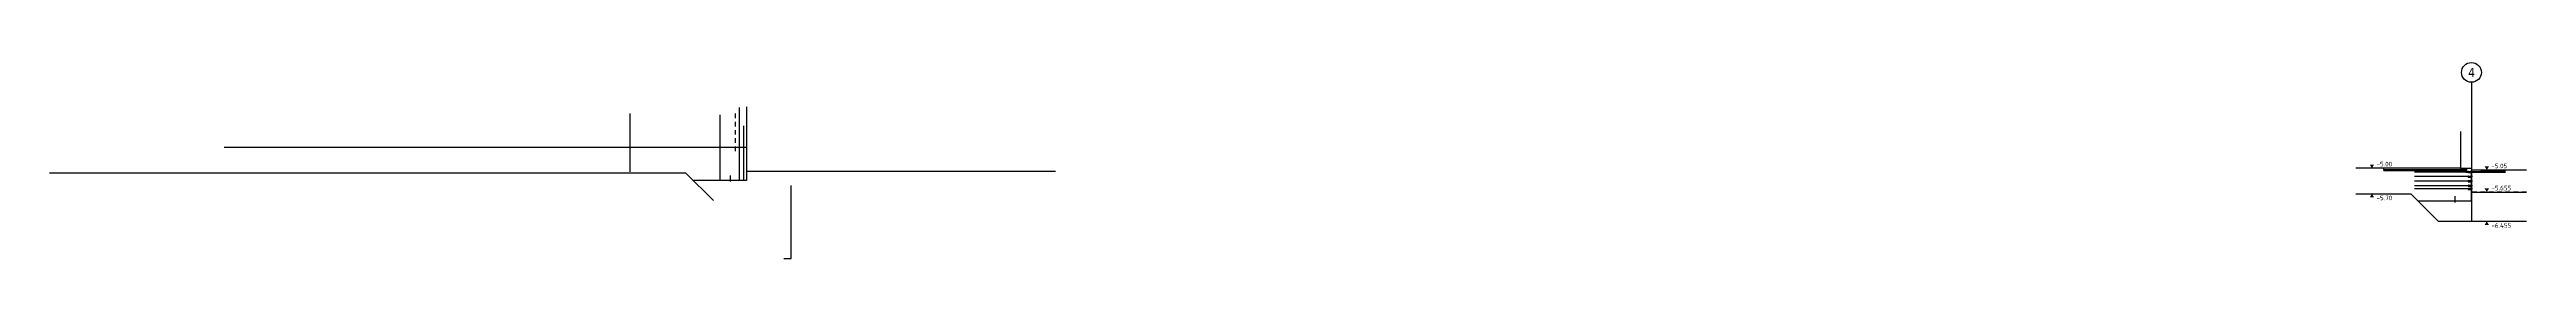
# Model space of a CAD drawing. Extents: x -101 to 101, y -52 to 90.
# Drawn here: x 0.5 to 68, y 43 to 48.4 of the extents above; entities that cross this region are included whole.
import ezdxf

# ---------------------------------------------------------------- set-up
doc = ezdxf.new("R2010")
doc.units = 0
doc.header["$LTSCALE"] = 0.5
for name, pattern in [('AUSGEZOGEN', [1000.01, 1000, 0.01]), ('DASHED', [0.75, 0.5, -0.25]), ('HIDDEN', [0.375, 0.25, -0.125]), ('VERDECKT', [0.375, 0.25, -0.125])]:
    doc.linetypes.add(name, pattern=pattern)
for name, color, linetype in [('ACHSEN', 7, 'Continuous'), ('AFB', 7, 'Continuous'), ('AFU', 7, 'Continuous'), ('BETON', 7, 'Continuous'), ('koten', 7, 'Continuous'), ('LENTON', 7, 'Continuous'), ('RND', 7, 'Continuous'), ('SFP_Achsen', 7, 'Continuous'), ('VERDECKT', 7, 'Continuous')]:
    doc.layers.add(name, color=color, linetype=linetype)
doc.layers.add('NOPLOT', color=7, linetype='Continuous', plot=False)
doc.styles.add('helv', font='tahoma.ttf')
doc.styles.add('txt', font='isocp.shx')
doc.linetypes.add('AFU_50K', pattern='A,0.15,["/",Standard,S=0.2,R=0,X=-0.01,Y=-0.1],0.07,["/",Standard,S=0.2,R=0,X=-0.01,Y=-0.1],0.15', length=0.37)
doc.linetypes.add('AFU_50M', pattern='A,0.45,["/",Standard,S=0.2,R=0,X=-0.01,Y=-0.1],0.07,["/",Standard,S=0.2,R=0,X=-0.01,Y=-0.1],0.45', length=0.97)

# ---------------------------------------------------------------- blocks, each defined once
blk = doc.blocks.new('okrd_o')
at = {"layer": 'koten', "color": 7, "linetype": 'Continuous'}
blk.add_solid([(-0.12, 0.2), (0.12, 0.2), (0, 0)], dxfattribs=at)
at = {"layer": 'koten', "style": 'txt'}
blk.add_attdef('OKRD', (0.25, 0.1), '', height=0.25, dxfattribs=at)
blk = doc.blocks.new('okrd_u')
at = {"layer": 'koten', "color": 7, "linetype": 'Continuous'}
blk.add_solid([(-0.12, -0.2), (0.12, -0.2), (0, 0)], dxfattribs=at)
at = {"layer": 'koten', "style": 'txt'}
blk.add_attdef('OKRD', (0.25, -0.35), '', height=0.25, dxfattribs=at)

msp = doc.modelspace()

# ---------------------------------------------------------------- linework, layer by layer
at = {"layer": 'ACHSEN', "color": 140, "linetype": 'AUSGEZOGEN'}
for p, q in [((66.5208, 47.8387), (66.5208, 44.0337)), ((66.5477, 45.3837), (66.4167, 45.3837)), ((66.5477, 45.2587), (66.4167, 45.2587)), ((66.5477, 45.1337), (66.4167, 45.1337)), ((66.5477, 45.0087), (66.4167, 45.0087)), ((66.5477, 44.9237), (66.4167, 44.9237))]:
    msp.add_line(p, q, dxfattribs=at)
at = {"layer": 'AFB', "color": 1, "linetype": 'AUSGEZOGEN'}
for p, q in [((19.0374, 45.2882), (19.0374, 45.1212)), ((66.0708, 44.7207), (66.0708, 44.5537))]:
    msp.add_line(p, q, dxfattribs=at)
at = {"layer": 'AFU', "color": 8, "linetype": 'AFU_50M'}
for p, q in [((19.4874, 45.4012), (19.4874, 45.1512)), ((66.5208, 44.5837), (66.5208, 45.4387)), ((19.4874, 45.1512), (18.0424, 45.1512)), ((66.5208, 44.5837), (65.0708, 44.5837)), ((66.5208, 44.8337), (68.0208, 44.8337))]:
    msp.add_line(p, q, dxfattribs=at)
at = {"layer": 'AFU', "color": 8, "linetype": 'AFU_50K'}
msp.add_line((66.2208, 45.4887), (66.5208, 45.4887), dxfattribs=at)
at = {"layer": 'BETON', "color": 6, "linetype": 'AUSGEZOGEN'}
for p, q in [((19.4874, 47.1647), (19.4874, 45.4012)), ((19.4874, 46.0562), (5.2374, 46.0562)), ((66.2208, 46.4887), (66.2208, 45.4887)), ((66.5208, 46.4887), (66.5208, 45.4387)), ((17.8324, 45.3562), (0.4774, 45.3562)), ((18.5874, 44.6012), (17.8324, 45.3562)), ((27.9124, 45.4012), (19.4874, 45.4012)), ((66.2208, 45.4887), (63.3658, 45.4887)), ((68.0208, 45.4387), (66.5208, 45.4387)), ((63.3658, 44.7887), (64.8658, 44.7887)), ((65.6208, 44.0337), (64.8658, 44.7887)), ((68.0208, 44.0337), (65.6208, 44.0337))]:
    msp.add_line(p, q, dxfattribs=at)
at = {"layer": 'LENTON', "color": 102}
for p, q in [((66.4341, 45.3993), (66.4341, 45.3915)), ((66.4341, 45.3993), (66.4352, 45.3993)), ((66.4357, 45.394), (66.4341, 45.3959)), ((66.4341, 45.3915), (66.4341, 45.3759)), ((66.4341, 45.3759), (66.4341, 45.3681)), ((66.4341, 45.3716), (66.4357, 45.3735)), ((66.4341, 45.3681), (66.4352, 45.3681)), ((66.4341, 45.2743), (66.4341, 45.2665)), ((66.4341, 45.2743), (66.4352, 45.2743)), ((66.4357, 45.269), (66.4341, 45.2709)), ((66.4341, 45.2665), (66.4341, 45.2509)), ((66.4362, 45.3974), (66.4352, 45.3993)), ((66.4352, 45.3681), (66.4362, 45.3701)), ((66.4362, 45.2724), (66.4352, 45.2743)), ((66.4357, 45.394), (66.4357, 45.3735)), ((66.4689, 45.3905), (66.4357, 45.394)), ((66.4357, 45.394), (66.4357, 45.3735)), ((66.4357, 45.3735), (66.4689, 45.377)), ((66.4357, 45.269), (66.4357, 45.2485)), ((66.4689, 45.2655), (66.4357, 45.269)), ((66.4357, 45.269), (66.4357, 45.2485)), ((66.4379, 45.3993), (66.4369, 45.3974)), ((66.4369, 45.3701), (66.4379, 45.3681)), ((66.4379, 45.2743), (66.4369, 45.2724)), ((66.4379, 45.3993), (66.5187, 45.3993)), ((66.4379, 45.3681), (66.5187, 45.3681)), ((66.4379, 45.2743), (66.5187, 45.2743)), ((66.4689, 45.3905), (66.4689, 45.377)), ((66.4689, 45.2655), (66.4689, 45.252)), ((66.5193, 45.394), (66.486, 45.3905)), ((66.486, 45.3905), (66.486, 45.377)), ((66.486, 45.377), (66.5193, 45.3735)), ((66.5193, 45.269), (66.486, 45.2655)), ((66.486, 45.2655), (66.486, 45.252)), ((66.5208, 45.3972), (66.5187, 45.3993)), ((66.5187, 45.3681), (66.5208, 45.3702)), ((66.5208, 45.2722), (66.5187, 45.2743)), ((66.5208, 45.3959), (66.5193, 45.394)), ((66.5193, 45.394), (66.5193, 45.3735)), ((66.5193, 45.3735), (66.5193, 45.394)), ((66.5193, 45.3735), (66.5208, 45.3716)), ((66.5208, 45.2709), (66.5193, 45.269)), ((66.5193, 45.269), (66.5193, 45.2485)), ((66.5193, 45.2485), (66.5193, 45.269)), ((66.5208, 45.3972), (66.5208, 45.3954)), ((66.5208, 45.3954), (66.5208, 45.3837)), ((66.5208, 45.3837), (66.5208, 45.372)), ((66.5208, 45.372), (66.5208, 45.3702)), ((66.5208, 45.2722), (66.5208, 45.2704)), ((66.5208, 45.2704), (66.5208, 45.2587)), ((66.5208, 45.2587), (66.5208, 45.247)), ((66.4341, 45.2509), (66.4341, 45.2431)), ((66.4341, 45.2466), (66.4357, 45.2485)), ((66.4341, 45.2431), (66.4352, 45.2431)), ((66.4341, 45.1493), (66.4341, 45.1415)), ((66.4341, 45.1493), (66.4352, 45.1493)), ((66.4357, 45.144), (66.4341, 45.1459)), ((66.4341, 45.1415), (66.4341, 45.1259)), ((66.4341, 45.1259), (66.4341, 45.1181)), ((66.4341, 45.1216), (66.4357, 45.1235)), ((66.4341, 45.1181), (66.4352, 45.1181)), ((66.4341, 45.0243), (66.4341, 45.0165)), ((66.4341, 45.0243), (66.4352, 45.0243)), ((66.4357, 45.019), (66.4341, 45.0209)), ((66.4341, 45.0165), (66.4341, 45.0009)), ((66.4341, 45.0009), (66.4341, 44.9931)), ((66.4341, 44.9966), (66.4357, 44.9985)), ((66.4341, 44.9931), (66.4352, 44.9931)), ((66.4341, 44.9393), (66.4341, 44.9315)), ((66.4341, 44.9393), (66.4352, 44.9393)), ((66.4357, 44.934), (66.4341, 44.9359)), ((66.4341, 44.9315), (66.4341, 44.9159)), ((66.4341, 44.9159), (66.4341, 44.9081)), ((66.4341, 44.9116), (66.4357, 44.9135)), ((66.4341, 44.9081), (66.4352, 44.9081)), ((66.4352, 45.2431), (66.4362, 45.2451)), ((66.4362, 45.1474), (66.4352, 45.1493)), ((66.4352, 45.1181), (66.4362, 45.1201)), ((66.4362, 45.0224), (66.4352, 45.0243)), ((66.4352, 44.9931), (66.4362, 44.9951)), ((66.4362, 44.9374), (66.4352, 44.9393)), ((66.4352, 44.9081), (66.4362, 44.9101)), ((66.4357, 45.2485), (66.4689, 45.252)), ((66.4357, 45.144), (66.4357, 45.1235)), ((66.4689, 45.1405), (66.4357, 45.144)), ((66.4357, 45.144), (66.4357, 45.1235)), ((66.4357, 45.1235), (66.4689, 45.127)), ((66.4357, 45.019), (66.4357, 44.9985)), ((66.4689, 45.0155), (66.4357, 45.019)), ((66.4357, 45.019), (66.4357, 44.9985)), ((66.4357, 44.9985), (66.4689, 45.002)), ((66.4357, 44.934), (66.4357, 44.9135)), ((66.4689, 44.9305), (66.4357, 44.934)), ((66.4357, 44.934), (66.4357, 44.9135)), ((66.4357, 44.9135), (66.4689, 44.917)), ((66.4369, 45.2451), (66.4379, 45.2431)), ((66.4379, 45.1493), (66.4369, 45.1474)), ((66.4369, 45.1201), (66.4379, 45.1181)), ((66.4379, 45.0243), (66.4369, 45.0224)), ((66.4369, 44.9951), (66.4379, 44.9931)), ((66.4379, 44.9393), (66.4369, 44.9374)), ((66.4369, 44.9101), (66.4379, 44.9081)), ((66.4379, 45.2431), (66.5187, 45.2431)), ((66.4379, 45.1493), (66.5187, 45.1493)), ((66.4379, 45.1181), (66.5187, 45.1181)), ((66.4379, 45.0243), (66.5187, 45.0243)), ((66.4379, 44.9931), (66.5187, 44.9931)), ((66.4379, 44.9393), (66.5187, 44.9393)), ((66.4379, 44.9081), (66.5187, 44.9081)), ((66.4689, 45.1405), (66.4689, 45.127)), ((66.4689, 45.0155), (66.4689, 45.002)), ((66.4689, 44.9305), (66.4689, 44.917)), ((66.486, 45.252), (66.5193, 45.2485)), ((66.5193, 45.144), (66.486, 45.1405)), ((66.486, 45.1405), (66.486, 45.127)), ((66.486, 45.127), (66.5193, 45.1235)), ((66.5193, 45.019), (66.486, 45.0155)), ((66.486, 45.0155), (66.486, 45.002)), ((66.486, 45.002), (66.5193, 44.9985)), ((66.5193, 44.934), (66.486, 44.9305)), ((66.486, 44.9305), (66.486, 44.917)), ((66.486, 44.917), (66.5193, 44.9135)), ((66.5187, 45.2431), (66.5208, 45.2452)), ((66.5208, 45.1472), (66.5187, 45.1493)), ((66.5187, 45.1181), (66.5208, 45.1202)), ((66.5208, 45.0222), (66.5187, 45.0243)), ((66.5187, 44.9931), (66.5208, 44.9952)), ((66.5208, 44.9372), (66.5187, 44.9393)), ((66.5187, 44.9081), (66.5208, 44.9102)), ((66.5193, 45.2485), (66.5208, 45.2466)), ((66.5208, 45.1459), (66.5193, 45.144)), ((66.5193, 45.144), (66.5193, 45.1235)), ((66.5193, 45.1235), (66.5193, 45.144)), ((66.5193, 45.1235), (66.5208, 45.1216)), ((66.5208, 45.0209), (66.5193, 45.019)), ((66.5193, 45.019), (66.5193, 44.9985)), ((66.5193, 44.9985), (66.5193, 45.019)), ((66.5193, 44.9985), (66.5208, 44.9966)), ((66.5208, 44.9359), (66.5193, 44.934)), ((66.5193, 44.934), (66.5193, 44.9135)), ((66.5193, 44.9135), (66.5193, 44.934)), ((66.5193, 44.9135), (66.5208, 44.9116)), ((66.5208, 45.247), (66.5208, 45.2452)), ((66.5208, 45.1472), (66.5208, 45.1454)), ((66.5208, 45.1454), (66.5208, 45.1337)), ((66.5208, 45.1337), (66.5208, 45.122)), ((66.5208, 45.122), (66.5208, 45.1202)), ((66.5208, 45.0222), (66.5208, 45.0204)), ((66.5208, 45.0204), (66.5208, 45.0087)), ((66.5208, 45.0087), (66.5208, 44.997)), ((66.5208, 44.997), (66.5208, 44.9952)), ((66.5208, 44.9372), (66.5208, 44.9354)), ((66.5208, 44.9354), (66.5208, 44.9237)), ((66.5208, 44.9237), (66.5208, 44.912)), ((66.5208, 44.912), (66.5208, 44.9102))]:
    msp.add_line(p, q, dxfattribs=at)
for centre, start, end in [((66.4365, 45.3976), 207.500045, 332.499955), ((66.4365, 45.3699), 27.500065, 152.499935), ((66.4365, 45.2726), 207.500045, 332.499955), ((66.4365, 45.2449), 27.500065, 152.499935), ((66.4365, 45.1476), 207.500045, 332.499955), ((66.4365, 45.1199), 27.500065, 152.499935), ((66.4365, 45.0226), 207.500045, 332.499955), ((66.4365, 44.9949), 27.500065, 152.499935), ((66.4365, 44.9376), 207.500045, 332.499955), ((66.4365, 44.9099), 27.500065, 152.499935)]:
    msp.add_arc(centre, 0.00041, start, end, dxfattribs=at)
at = {"layer": 'NOPLOT', "color": 191, "linetype": 'AUSGEZOGEN'}
for p, q in [((64.1238, 45.4887), (64.1238, 45.4537)), ((64.1238, 45.4537), (66.4067, 45.4537)), ((64.1238, 45.4377), (66.4067, 45.4377)), ((64.1238, 45.4217), (66.4067, 45.4217)), ((67.4493, 45.3937), (66.3656, 45.3937)), ((67.4493, 45.3737), (66.3656, 45.3737)), ((67.4493, 45.4137), (66.7771, 45.4137))]:
    msp.add_line(p, q, dxfattribs=at)
at = {"layer": 'NOPLOT', "color": 191, "linetype": 'Continuous'}
msp.add_circle((66.3772, 45.4117), 0.01, dxfattribs=at)
at = {"layer": 'RND', "color": 1, "linetype": 'AUSGEZOGEN'}
for points in [[(16.3121, 45.3862), (16.3121, 46.9862)], [(18.7649, 45.1512), (18.7649, 46.9512)], [(19.2867, 47.1512), (19.2867, 45.1512)], [(19.407, 45.1512), (19.407, 46.6512)], [(66.4689, 45.3837), (64.9689, 45.3837)], [(66.4689, 45.2587), (64.9689, 45.2587)], [(20.503, 43.0191), (20.703, 43.0191), (20.703, 45.0191)], [(66.4689, 45.1337), (64.9689, 45.1337)], [(66.4689, 45.0087), (64.9689, 45.0087)], [(66.4689, 44.9237), (64.9689, 44.9237)]]:
    msp.add_lwpolyline(points, dxfattribs=at)
at = {"layer": 'SFP_Achsen', "color": 7, "linetype": 'AUSGEZOGEN'}
msp.add_circle((66.5208, 48.1092), 0.2705, dxfattribs=at)
at = {"layer": 'VERDECKT', "color": 7, "linetype": 'HIDDEN'}
for p, q in [((19.1874, 45.9562), (19.1874, 47.0562)), ((66.5208, 45.4387), (66.5208, 44.8337))]:
    msp.add_line(p, q, dxfattribs=at)
at = {"layer": 'VERDECKT', "color": 7, "linetype": 'VERDECKT'}
msp.add_line((68.0208, 44.8337), (66.5208, 44.8337), dxfattribs=at)

# ---------------------------------------------------------------- block references
at = {"layer": 'koten', "color": 7, "linetype": 'DASHED', "xscale": 0.5, "yscale": 0.5, "zscale": 0.5}
for p, values in [((63.8069, 45.4887), {'OKRD': '-5.00'}), ((66.94, 45.4387), {'OKRD': '-5.05'}), ((66.94, 44.8337), {'OKRD': '-5.655'})]:
    msp.add_blockref('okrd_o', p, dxfattribs=at).add_auto_attribs(values)
at = {"layer": 'koten', "color": 7, "linetype": 'AUSGEZOGEN', "xscale": 0.5, "yscale": 0.5, "zscale": 0.5}
for p, values in [((63.8069, 44.7887), {'OKRD': '-5.70'}), ((66.94, 44.0337), {'OKRD': '-6.455'})]:
    msp.add_blockref('okrd_u', p, dxfattribs=at).add_auto_attribs(values)

# ---------------------------------------------------------------- texts
at = {"layer": 'SFP_Achsen', "color": 6, "linetype": 'AUSGEZOGEN', "style": 'helv'}
msp.add_text('4', height=0.25, dxfattribs=at).set_placement((66.4302, 47.983))

doc.saveas('drawing.dxf')
